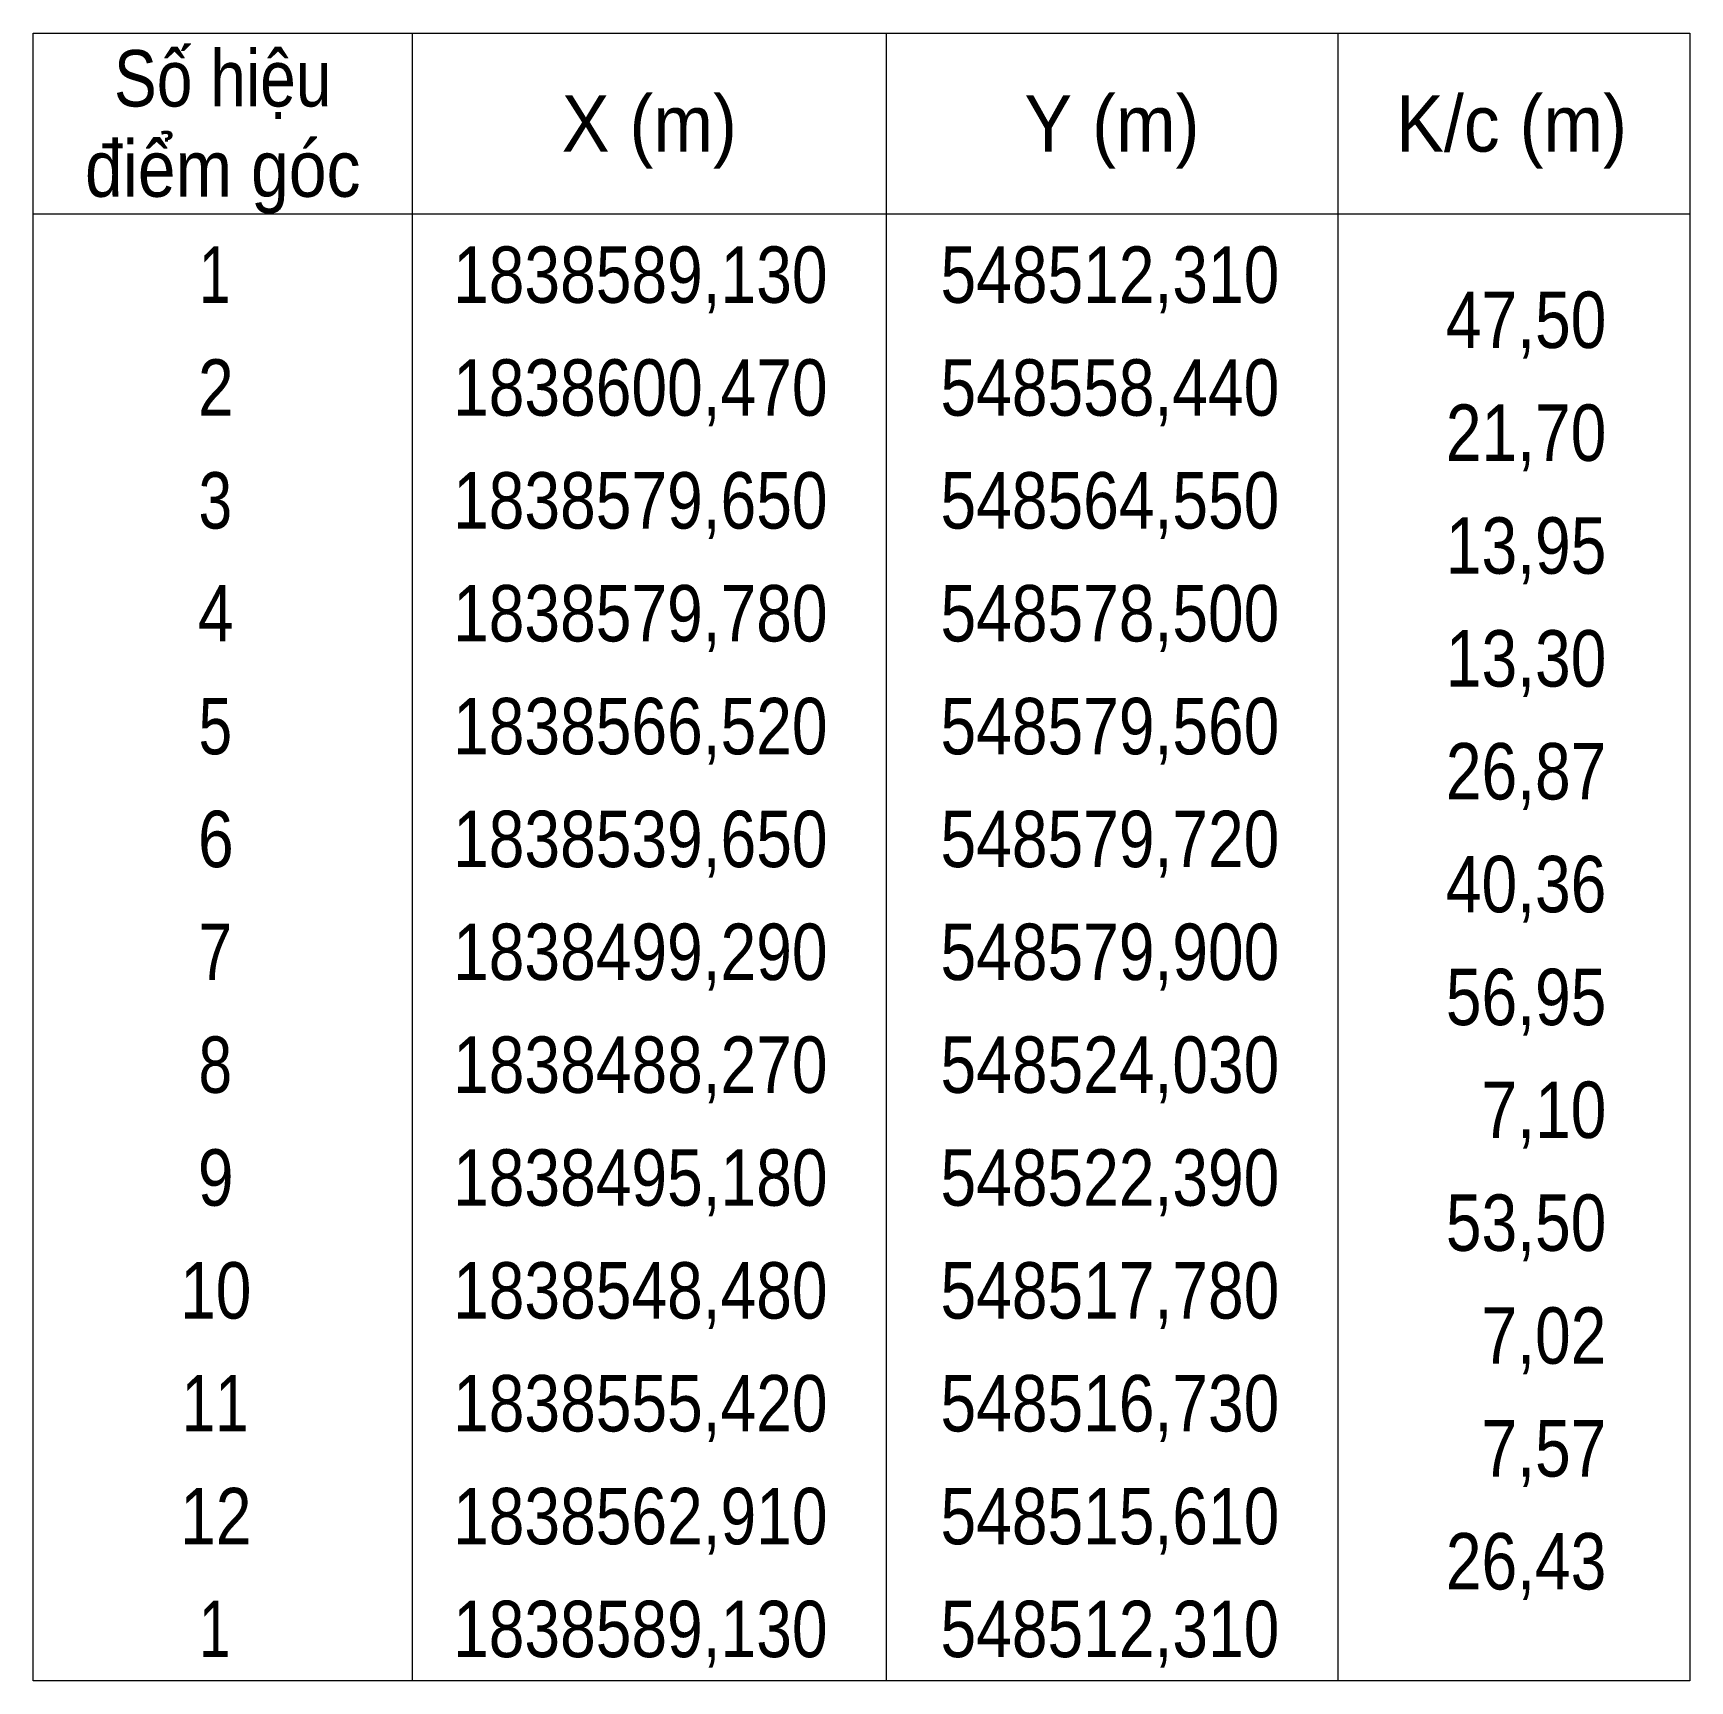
# Model space of a CAD drawing. Header units: metres. Extents: x 546685 to 549823, y 1838297 to 1838709.
# Drawn here: x 547328.1 to 547401.5, y 1838477.6 to 1838550.6 of the extents above; entities that cross this region are included whole.
import ezdxf
from ezdxf.enums import TextEntityAlignment as Align

# ---------------------------------------------------------------- set-up
doc = ezdxf.new("R2010")
doc.units = ezdxf.units.M
doc.layers.add('63', color=7, linetype='Continuous', lineweight=13)

msp = doc.modelspace()

# ---------------------------------------------------------------- texts
at = {"layer": '63'}
for s, width, p in [('Số hiệu', 0.85, (547336.5, 1838547.32)), ('X (m)', 0.95, (547355.4, 1838545.32)), ('Y (m)', 0.95, (547375.895, 1838545.32)), ('K/c (m)', 0.95, (547393.6, 1838545.32)), ('điểm góc', 0.9, (547336.5, 1838543.32)), (' 1', 0.75, (547335.795, 1838538.62)), ('1838589,130', 0.85, (547355, 1838538.62)), ('548512,310', 0.85, (547375.805, 1838538.62)), (' 2', 0.85, (547335.8, 1838533.62)), ('1838600,470', 0.85, (547355, 1838533.62)), ('548558,440', 0.85, (547375.805, 1838533.62)), (' 3', 0.8, (547335.8, 1838528.62)), ('1838579,650', 0.85, (547355, 1838528.62)), ('548564,550', 0.85, (547375.805, 1838528.62)), ('1838579,780', 0.85, (547355, 1838523.62)), ('548578,500', 0.85, (547375.805, 1838523.62)), (' 4', 0.85, (547335.795, 1838523.62)), (' 5', 0.8, (547335.8, 1838518.62)), ('1838566,520', 0.85, (547355, 1838518.62)), ('548579,560', 0.85, (547375.805, 1838518.62)), (' 6', 0.85, (547335.8, 1838513.62)), ('1838539,650', 0.85, (547355, 1838513.62)), ('548579,720', 0.85, (547375.805, 1838513.62)), (' 7', 0.8, (547335.8, 1838508.62)), ('1838499,290', 0.85, (547355, 1838508.62)), ('548579,900', 0.85, (547375.805, 1838508.62)), (' 8', 0.8, (547335.8, 1838503.62)), ('1838488,270', 0.85, (547355, 1838503.62)), ('548524,030', 0.85, (547375.805, 1838503.62)), (' 9', 0.85, (547335.795, 1838498.62)), ('1838495,180', 0.85, (547355, 1838498.62)), ('548522,390', 0.85, (547375.805, 1838498.62)), (' 10', 0.85, (547335.795, 1838493.62)), ('1838548,480', 0.85, (547355, 1838493.62)), ('548517,780', 0.85, (547375.805, 1838493.62)), (' 11', 0.8, (547335.795, 1838488.62)), ('1838555,420', 0.85, (547355, 1838488.62)), ('548516,730', 0.85, (547375.805, 1838488.62)), (' 12', 0.85, (547335.8, 1838483.62)), ('1838562,910', 0.85, (547355, 1838483.62)), ('548515,610', 0.85, (547375.805, 1838483.62)), (' 1', 0.75, (547335.795, 1838478.62)), ('1838589,130', 0.85, (547355, 1838478.62)), ('548512,310', 0.85, (547375.805, 1838478.62))]:
    msp.add_text(s, height=2.5, dxfattribs=dict(at, width=width)).set_placement(p, align=Align.CENTER)
at = {"layer": '63', "width": 0.85}
for s, p in [('47,50', (547397.8, 1838536.62)), ('21,70', (547397.8, 1838531.62)), ('13,95', (547397.8, 1838526.62)), ('13,30', (547397.8, 1838521.62)), ('26,87', (547397.8, 1838516.62)), ('40,36', (547397.8, 1838511.62)), ('56,95', (547397.8, 1838506.62)), ('7,10', (547397.8, 1838501.62)), ('53,50', (547397.8, 1838496.62)), ('7,02', (547397.8, 1838491.62)), ('7,57', (547397.8, 1838486.62)), ('26,43', (547397.8, 1838481.62))]:
    msp.add_text(s, height=2.5, dxfattribs=at).set_placement(p, align=Align.RIGHT)

# ---------------------------------------------------------------- linework, layer by layer
at = {"layer": '63'}
for p, q in [((547344.9, 1838550.57), (547344.9, 1838477.57)), ((547365.9, 1838550.57), (547365.9, 1838477.57)), ((547385.9, 1838550.57), (547385.9, 1838477.57)), ((547328.1, 1838542.57), (547401.5, 1838542.57))]:
    msp.add_line(p, q, dxfattribs=at)
msp.add_lwpolyline([(547328.1, 1838550.57), (547401.5, 1838550.57), (547401.5, 1838477.57), (547328.1, 1838477.57)], close=True, dxfattribs=at)

msp.set_redraw_order([(e.dxf.handle, doc.entitydb.next_handle()) for e in msp.query("TEXT MTEXT ATTDEF DIMENSION ARC_DIMENSION")])  # texts and dimensions are drawn at this point

doc.saveas('drawing.dxf')
